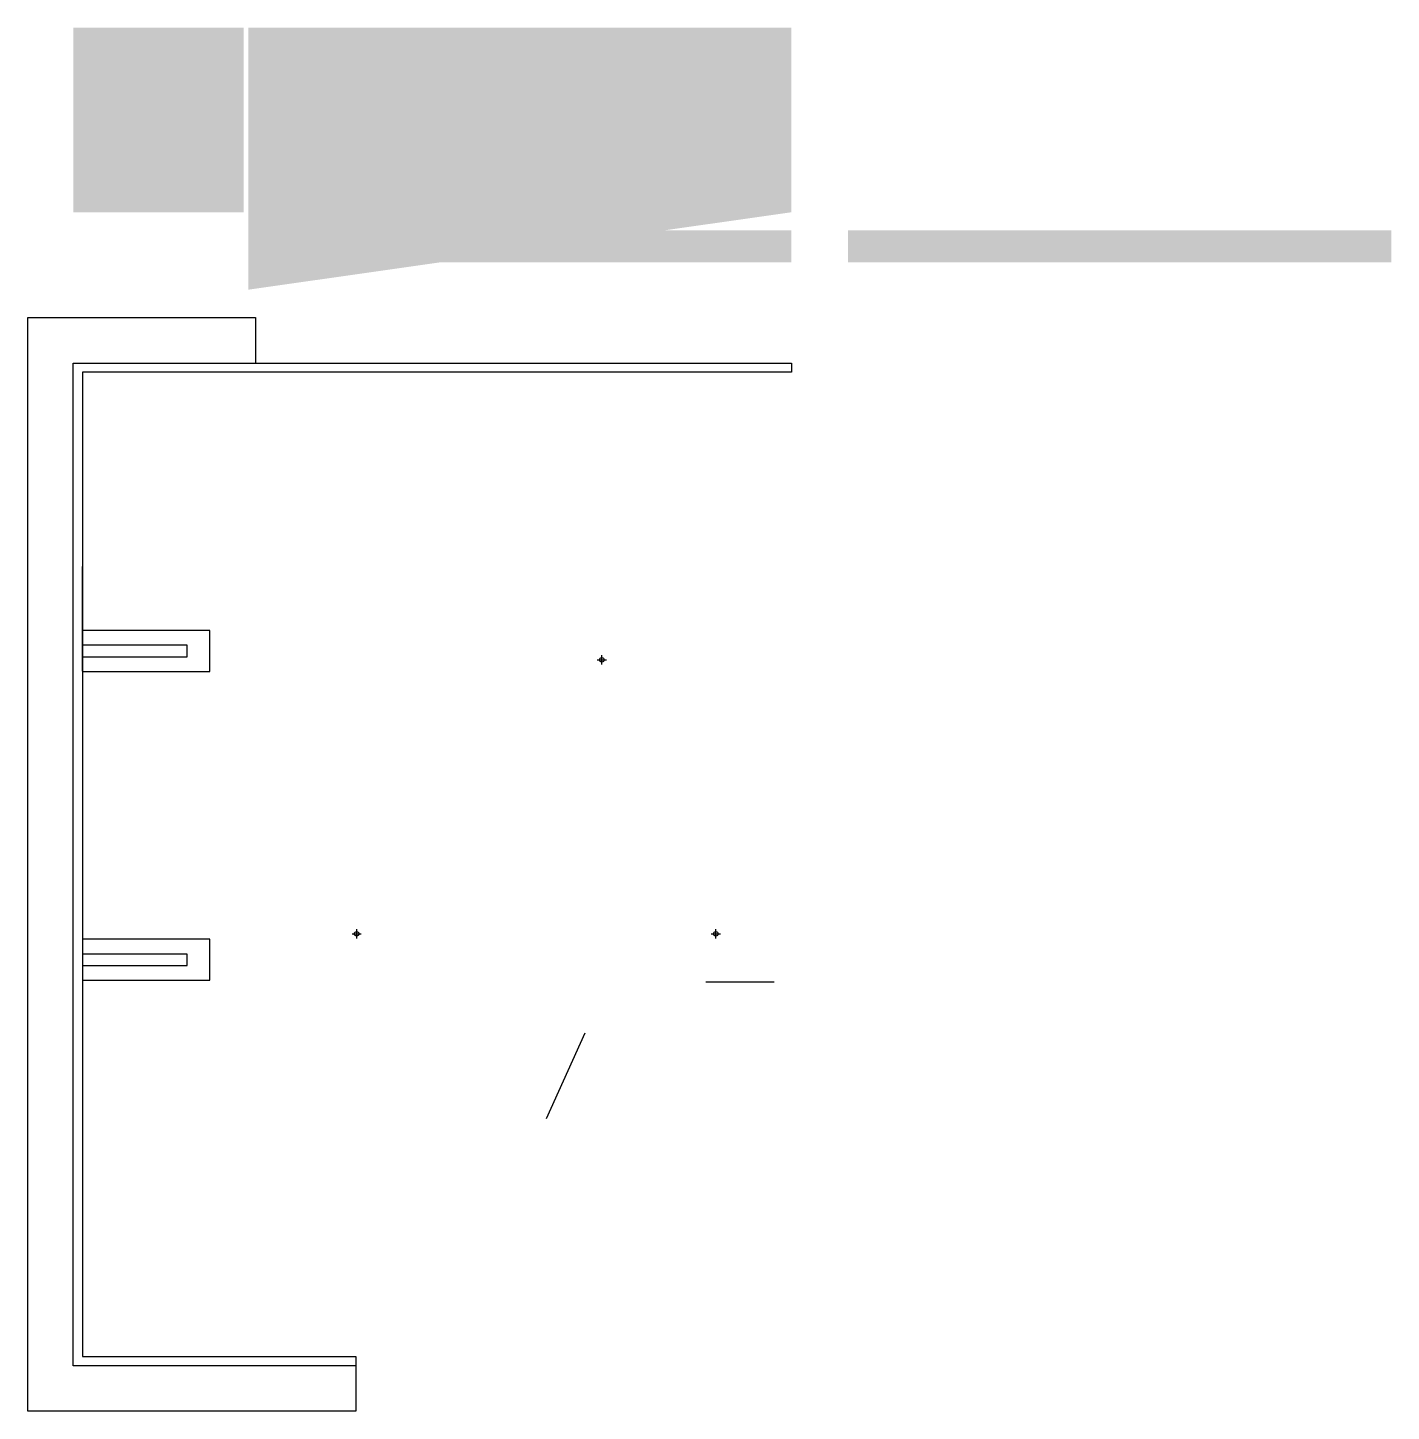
# Model space of a CAD drawing. Header units: centimetres. Extents: x -262314 to 1497847, y -126598 to 219599.
# Drawn here: x 60411 to 90334, y -99648 to -69285 of the extents above; entities that cross this region are included whole.
import ezdxf

# ---------------------------------------------------------------- set-up
doc = ezdxf.new("R2010")
doc.units = ezdxf.units.CM
doc.header["$PDMODE"] = 34
doc.header["$PDSIZE"] = 100
for name, color, linetype in [('Gravier', 120, 'Continuous'), ('Mur de soutenement', 1, 'Continuous'), ('Mur de soutenement-fondations', 242, 'Continuous'), ('Poteaux', 251, 'Continuous')]:
    doc.layers.add(name, color=color, linetype=linetype)
doc.layers.add('hatches', color=253, linetype='Continuous', lineweight=5)

msp = doc.modelspace()

# ---------------------------------------------------------------- hatches: boundary and pattern name
at = {"layer": 'Gravier'}
h = msp.add_hatch(dxfattribs=at)
h.set_pattern_fill('GRAVEL', color=256, scale=5, angle=45)
h.paths.add_polyline_path([(65250.98, -73735.47), (77170.98, -73735.47), (77170.98, -74435.47), (65250.98, -74435.47)])
at = {"layer": 'hatches'}
h = msp.add_hatch(dxfattribs=at)
h.set_pattern_fill('GRAVEL', color=256, scale=5, angle=45)
h.paths.add_polyline_path([(61410.98, -73335.47), (65150.98, -73335.47), (65150.98, -69285.47), (61410.98, -69285.47)])
h.paths.add_polyline_path([(65250.98, -73735.47), (77170.98, -73735.47), (77170.98, -74435.47), (65250.98, -74435.47)], flags=17)
edge = h.paths.add_edge_path()
edge.add_line((77170.98, -73335.47), (77170.98, -69285.47))
edge.add_line((77170.98, -69285.47), (65250.98, -69285.47))
edge.add_line((65250.98, -69285.47), (65250.98, -75035.47))
h = msp.add_hatch(dxfattribs=at)
h.set_pattern_fill('GRAVEL', color=256, scale=5, angle=45)
h.paths.add_polyline_path([(65250.98, -73735.47), (77170.98, -73735.47), (77170.98, -74435.47), (65250.98, -74435.47)])
h = msp.add_hatch(dxfattribs=at)
h.set_pattern_fill('GRAVEL', color=256, scale=5, angle=45)
h.paths.add_polyline_path([(65250.98, -73735.47), (77170.98, -73735.47), (77170.98, -74435.47), (65250.98, -74435.47)])
h = msp.add_hatch(dxfattribs=at)
h.set_pattern_fill('GRAVEL', color=256, scale=5, angle=45)
h.paths.add_polyline_path([(65250.98, -73735.47), (77170.98, -73735.47), (77170.98, -74435.47), (65250.98, -74435.47)])
h = msp.add_hatch(dxfattribs=at)
h.set_pattern_fill('GRAVEL', color=256, scale=5, angle=45)
h.paths.add_polyline_path([(65250.98, -73735.47), (77170.98, -73735.47), (77170.98, -74435.47), (65250.98, -74435.47)])
h = msp.add_hatch(dxfattribs=at)
h.set_pattern_fill('GRAVEL', color=256, scale=5, angle=45)
h.paths.add_polyline_path([(65250.98, -73735.47), (77170.98, -73735.47), (77170.98, -74435.47), (65250.98, -74435.47)])
h = msp.add_hatch(dxfattribs=at)
h.set_pattern_fill('GRAVEL', color=256, scale=5, angle=45)
h.paths.add_polyline_path([(77170.98, -73735.47), (65250.98, -73735.47), (65250.98, -74435.47), (77170.98, -74435.47)], flags=17)
h.paths.add_polyline_path([(65250.98, -73735.47), (77170.98, -73735.47), (77170.98, -74435.47), (65250.98, -74435.47)])
h = msp.add_hatch(dxfattribs=at)
h.set_pattern_fill('GRAVEL', color=256, scale=5, angle=45)
h.paths.add_polyline_path([(90333.7, -73735.47), (78413.7, -73735.47), (78413.7, -74435.47), (90333.7, -74435.47)])
h = msp.add_hatch(dxfattribs=at)
h.set_pattern_fill('GRAVEL', color=256, scale=5, angle=45)
h.paths.add_polyline_path([(78413.7, -73735.47), (90333.7, -73735.47), (90333.7, -74435.47), (78413.7, -74435.47)])
at = {"layer": 'Mur de soutenement-fondations'}
h = msp.add_hatch(dxfattribs=at)
h.set_pattern_fill('GRAVEL', color=256, scale=5, angle=45)
h.paths.add_polyline_path([(65250.98, -73735.47), (77170.98, -73735.47), (77170.98, -74435.47), (65250.98, -74435.47)])

# ---------------------------------------------------------------- linework, layer by layer
at = {"layer": 'Mur de soutenement'}
for points in [[(61410.98, -76847.59), (61410.98, -76647.59), (77170.98, -76647.59), (77170.98, -76847.59), (61610.98, -76847.59)], [(61610.98, -98647.59), (61410.98, -98647.59), (61410.98, -76647.59), (61610.98, -76647.59)], [(61610.98, -76847.59), (61610.98, -98447.59)], [(61610.98, -83408), (61610.98, -81108)], [(61610.98, -83088), (63910.98, -83088), (63910.98, -82838), (61610.98, -82838), (61610.98, -83088)], [(61610.98, -89863.81), (63910.98, -89863.81), (63910.98, -89613.81), (61610.98, -89613.81), (61610.98, -89863.81)], [(61610.98, -98447.59), (67610.98, -98447.59), (67610.98, -98647.59), (61410.98, -98647.59), (61410.98, -98447.59)]]:
    msp.add_lwpolyline(points, dxfattribs=at)
at = {"layer": 'Mur de soutenement-fondations'}
for points in [[(67610.98, -98647.59), (67610.98, -99647.59), (60410.98, -99647.59), (60410.98, -75647.59), (65410.98, -75647.59), (65410.98, -76647.59)], [(61610.98, -83088), (61610.98, -83413), (64410.98, -83413), (64410.98, -82513), (61610.98, -82513), (61610.98, -83413)], [(61610.98, -89863.81), (61610.98, -90188.81), (64410.98, -90188.81), (64410.98, -89288.81), (61610.98, -89288.81), (61610.98, -90188.81)]]:
    msp.add_lwpolyline(points, dxfattribs=at)
at = {"layer": 'Poteaux'}
for p, q in [((76788.82, -90227.59), (75288.82, -90227.59)), ((72634.48, -91347.09), (71790.98, -93227.59))]:
    msp.add_line(p, q, dxfattribs=at)
for p in [(73010.98, -83158.2), (67630.98, -89168.81), (75510.98, -89168.81)]:
    msp.add_point(p, dxfattribs=at)

doc.saveas('drawing.dxf')
